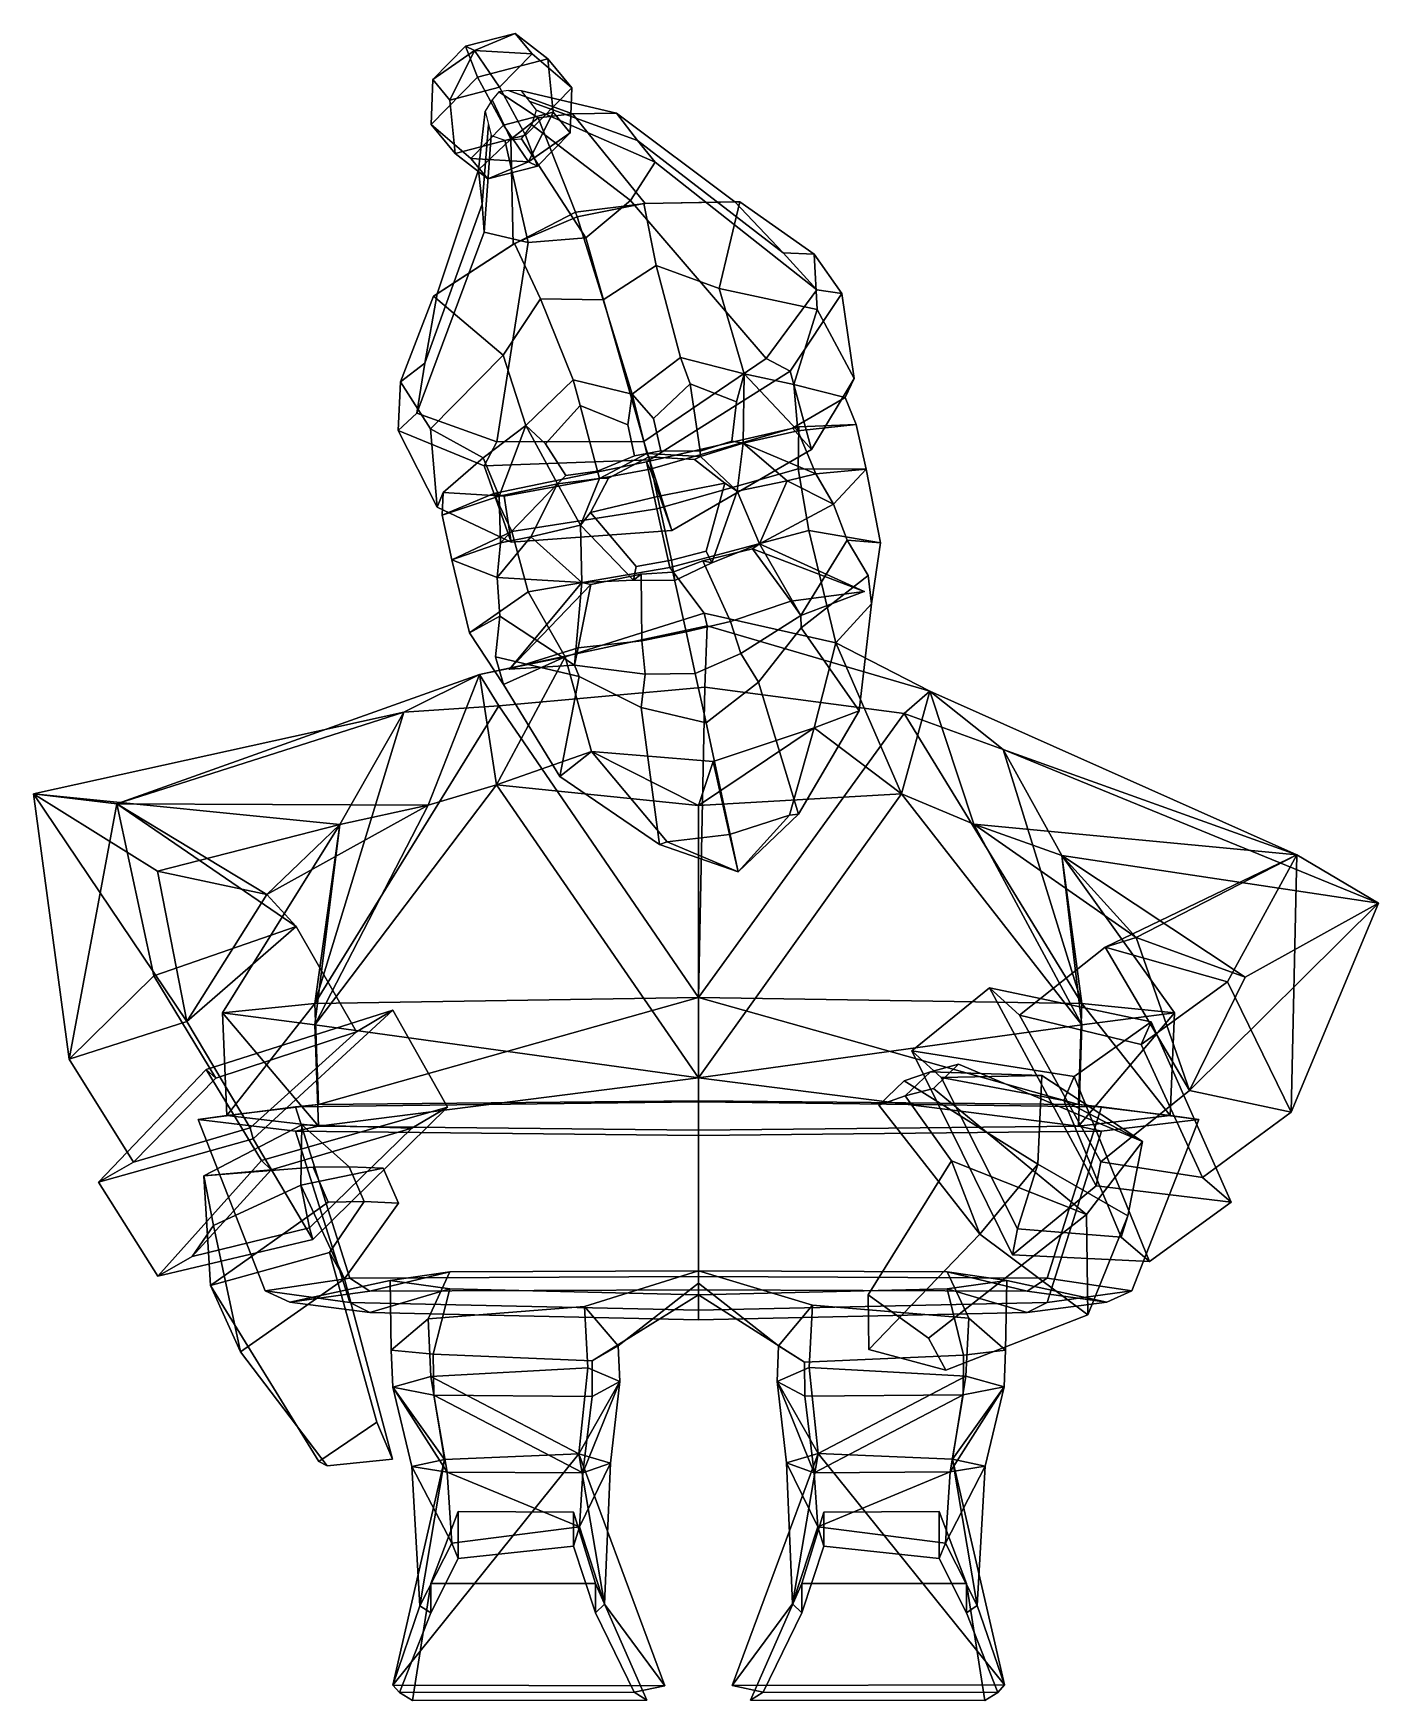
# Model space of a CAD drawing. Extents: x -192 to 193, y -153 to 325.
import ezdxf

# ---------------------------------------------------------------- set-up
doc = ezdxf.new("R2010")
doc.units = 0

msp = doc.modelspace()

# ---------------------------------------------------------------- linework, layer by layer
for p in [(45.502071, 164.702148, 90.791161), (-56.10041, 142.477173, 91.384705)]:
    msp.add_point(p)
for points in [[(-78.079353, 311.396332, -43.45237), (-68.71244, 320.958954, -51.309498), (-65.27446, 312.096375, -63.871674), (-78.521317, 298.572784, -52.760075)], [(-66.103645, 319.758698, -35.478073), (-68.71244, 320.958954, -51.309498), (-78.079353, 311.396332, -43.45237)], [(-66.103645, 319.758698, -35.478073), (-54.47739, 324.641418, -46.337452), (-68.71244, 320.958954, -51.309498)], [(-54.47739, 324.641418, -46.337452), (-45.143108, 317.304199, -56.840202), (-65.27446, 312.096375, -63.871674), (-68.71244, 320.958954, -51.309498)], [(-49.609325, 318.761292, -33.508377), (-54.47739, 324.641418, -46.337452), (-66.103645, 319.758698, -35.478073)], [(-38.258598, 308.988403, -38.697083), (-45.143108, 317.304199, -56.840202), (-54.47739, 324.641418, -46.337452), (-49.609325, 318.761292, -33.508377)], [(-73.211288, 305.516205, -30.623295), (-66.103645, 319.758698, -35.478073), (-78.079353, 311.396332, -43.45237)], [(-58.976292, 309.198669, -25.651299), (-66.103645, 319.758698, -35.478073), (-73.211288, 305.516205, -30.623295)], [(-58.976292, 309.198669, -25.651299), (-49.609325, 318.761292, -33.508377), (-66.103645, 319.758698, -35.478073)], [(-43.568577, 302.044983, -60.833817), (-57.803623, 298.362488, -65.805862), (-65.27446, 312.096375, -63.871674), (-45.143108, 317.304199, -56.840202)], [(-51.505466, 295.464813, -27.585512), (-38.258598, 308.988403, -38.697083), (-49.609325, 318.761292, -33.508377), (-58.976292, 309.198669, -25.651299)], [(-38.258598, 308.988403, -38.697083), (-38.700512, 296.164856, -48.004742), (-43.568577, 302.044983, -60.833817), (-45.143108, 317.304199, -56.840202)], [(-67.17054, 288.799866, -57.94873), (-78.521317, 298.572784, -52.760075), (-65.27446, 312.096375, -63.871674), (-57.803623, 298.362488, -65.805862)], [(-71.63681, 290.256989, -34.616955), (-73.211288, 305.516205, -30.623295), (-78.079353, 311.396332, -43.45237), (-78.521317, 298.572784, -52.760075)], [(-51.505466, 295.464813, -27.585512), (-58.976292, 309.198669, -25.651299), (-73.211288, 305.516205, -30.623295), (-71.63681, 290.256989, -34.616955)], [(-59.149075, 307.919403, -32.843605), (-61.013004, 305.625183, -33.195789), (-55.736603, 294.33255, 19.040976), (-47.896477, 300.467865, 21.437149)], [(-59.149075, 307.919403, -32.843605), (-47.896477, 300.467865, 21.437149), (-38.069729, 301.593414, 18.079664), (-56.338326, 308.248535, -33.76722)], [(-56.338326, 308.248535, -33.76722), (-38.069729, 301.593414, 18.079664), (-25.420193, 301.800568, 12.55451), (-52.630413, 308.190582, -35.214348)], [(-52.630413, 308.190582, -35.214348), (-25.420193, 301.800568, 12.55451), (-19.456587, 293.970367, 2.267715), (-50.309238, 305.087921, -37.545124)], [(-51.505466, 295.464813, -27.585512), (-48.067471, 286.602234, -40.147659), (-38.700512, 296.164856, -48.004742), (-38.258598, 308.988403, -38.697083)], [(-61.013004, 305.625183, -33.195789), (-63.09853, 302.31601, -33.934734), (-64.982048, 285.541138, 14.707197), (-55.736603, 294.33255, 19.040976)], [(-63.09853, 302.31601, -33.934734), (-62.07811, 298.483368, -36.106506), (-63.934341, 275.690552, 4.687891), (-64.982048, 285.541138, 14.707197)], [(-50.67625, 287.80246, -55.979034), (-57.803623, 298.362488, -65.805862), (-43.568577, 302.044983, -60.833817)], [(-38.700512, 296.164856, -48.004742), (-50.67625, 287.80246, -55.979034), (-43.568577, 302.044983, -60.833817)], [(-50.309238, 305.087921, -37.545124), (-19.456587, 293.970367, 2.267715), (-14.378445, 287.764191, -6.044616), (-48.366066, 302.624939, -39.433884)], [(-48.366066, 302.624939, -39.433884), (-14.378445, 287.764191, -6.044616), (-21.448889, 276.751465, -13.51527), (-49.65089, 298.430298, -40.890919)], [(-37.160961, 273.410431, 76.042595), (-17.25843, 275.848969, 69.349442), (-38.069729, 301.593414, 18.079664), (-47.896477, 300.467865, 21.437149)], [(8.50649, 276.377014, 58.297714), (-25.420193, 301.800568, 12.55451), (-38.069729, 301.593414, 18.079664), (-17.25843, 275.848969, 69.349442)], [(22.29384, 261.784363, 36.459694), (-19.456587, 293.970367, 2.267715), (-25.420193, 301.800568, 12.55451), (8.50649, 276.377014, 58.297714)], [(-71.63681, 290.256989, -34.616955), (-78.521317, 298.572784, -52.760075), (-67.17054, 288.799866, -57.94873), (-62.302471, 282.919739, -45.119659)], [(-50.67625, 287.80246, -55.979034), (-67.17054, 288.799866, -57.94873), (-57.803623, 298.362488, -65.805862)], [(-62.07811, 298.483368, -36.106506), (-61.325813, 295.352081, -37.849693), (-63.35685, 267.634674, -3.379545), (-63.934341, 275.690552, 4.687891)], [(-37.160961, 273.410431, 76.042595), (-47.896477, 300.467865, 21.437149), (-55.736603, 294.33255, 19.040976), (-55.072395, 264.173859, 69.66124)], [(-49.65089, 298.430298, -40.890919), (-21.448889, 276.751465, -13.51527), (-34.241142, 266.032532, -18.111317), (-52.640942, 294.41217, -41.612846)], [(-48.067471, 286.602234, -40.147659), (-50.67625, 287.80246, -55.979034), (-38.700512, 296.164856, -48.004742)], [(-76.813774, 250.034302, 59.001228), (-55.072395, 264.173859, 69.66124), (-55.736603, 294.33255, 19.040976), (-64.982048, 285.541138, 14.707197)], [(-51.505466, 295.464813, -27.585512), (-71.63681, 290.256989, -34.616955), (-62.302471, 282.919739, -45.119659), (-48.067471, 286.602234, -40.147659)], [(-61.325813, 295.352081, -37.849693), (-57.406086, 294.078156, -39.942932), (-50.757889, 264.705841, -11.920474), (-63.35685, 267.634674, -3.379545)], [(-57.406086, 294.078156, -39.942932), (-52.640942, 294.41217, -41.612846), (-34.241142, 266.032532, -18.111317), (-50.757889, 264.705841, -11.920474)], [(31.978357, 251.157104, 17.195545), (-14.378445, 287.764191, -6.044616), (-19.456587, 293.970367, 2.267715), (22.29384, 261.784363, 36.459694)], [(-62.302471, 282.919739, -45.119659), (-67.17054, 288.799866, -57.94873), (-50.67625, 287.80246, -55.979034)], [(-48.067471, 286.602234, -40.147659), (-62.302471, 282.919739, -45.119659), (-50.67625, 287.80246, -55.979034)], [(17.427347, 231.462891, 1.347705), (-21.448889, 276.751465, -13.51527), (-14.378445, 287.764191, -6.044616), (31.978357, 251.157104, 17.195545)], [(-80.302238, 230.107727, 37.305656), (-76.813774, 250.034302, 59.001228), (-64.982048, 285.541138, 14.707197), (-63.934341, 275.690552, 4.687891)], [(-82.599129, 215.781219, 18.140301), (-80.302238, 230.107727, 37.305656), (-63.934341, 275.690552, 4.687891), (-63.35685, 267.634674, -3.379545)], [(-36.702938, 272.052216, 80.73204), (-37.160961, 273.410431, 76.042595), (-55.072395, 264.173859, 69.66124), (-54.693192, 264.407288, 75.056725)], [(-36.702938, 272.052216, 80.73204), (-17.621935, 275.853058, 74.751053), (-17.25843, 275.848969, 69.349442), (-37.160961, 273.410431, 76.042595)], [(-29.232061, 248.247284, 95.416924), (-14.077333, 258.11264, 88.257225), (-17.621935, 275.853058, 74.751053), (-36.702938, 272.052216, 80.73204)], [(-17.604107, 207.679779, -13.404613), (-34.241142, 266.032532, -18.111317), (-21.448889, 276.751465, -13.51527), (17.427347, 231.462891, 1.347705)], [(-14.077333, 258.11264, 88.257225), (4.009964, 251.579254, 81.323395), (9.850504, 276.377075, 63.606392), (-17.621935, 275.853058, 74.751053)], [(-17.621935, 275.853058, 74.751053), (9.850504, 276.377075, 63.606392), (8.50649, 276.377014, 58.297714), (-17.25843, 275.848969, 69.349442)], [(4.009964, 251.579254, 81.323395), (32.008991, 245.554199, 67.298943), (31.140715, 261.341064, 39.433922), (9.850504, 276.377075, 63.606392)], [(9.850504, 276.377075, 63.606392), (31.140715, 261.341064, 39.433922), (22.29384, 261.784363, 36.459694), (8.50649, 276.377014, 58.297714)], [(-59.719017, 207.64389, 1.983821), (-82.599129, 215.781219, 18.140301), (-63.35685, 267.634674, -3.379545), (-50.757889, 264.705841, -11.920474)], [(-29.232061, 248.247284, 95.416924), (-36.702938, 272.052216, 80.73204), (-54.693192, 264.407288, 75.056725), (-47.238144, 248.599365, 88.114403)], [(-47.238144, 248.599365, 88.114403), (-54.693192, 264.407288, 75.056725), (-77.843803, 249.301392, 64.329483), (-57.94146, 232.451721, 81.834213)], [(-54.693192, 264.407288, 75.056725), (-55.072395, 264.173859, 69.66124), (-76.813774, 250.034302, 59.001228), (-77.843803, 249.301392, 64.329483)], [(-17.604107, 207.679779, -13.404613), (-59.719017, 207.64389, 1.983821), (-50.757889, 264.705841, -11.920474), (-34.241142, 266.032532, -18.111317)], [(-29.232061, 248.247284, 95.416924), (-20.974134, 221.256042, 100.408318), (-7.146838, 231.777527, 97.431259), (-14.077333, 258.11264, 88.257225)], [(-14.077333, 258.11264, 88.257225), (-7.146838, 231.777527, 97.431259), (11.105184, 227.054871, 86.487267), (4.009964, 251.579254, 81.323395)], [(31.140715, 261.341064, 39.433922), (39.154282, 250.130188, 17.065306), (31.978357, 251.157104, 17.195545), (22.29384, 261.784363, 36.459694)], [(32.008991, 245.554199, 67.298943), (42.66156, 225.733063, 36.518246), (39.154282, 250.130188, 17.065306), (31.140715, 261.341064, 39.433922)], [(-77.843803, 249.301392, 64.329483), (-76.813774, 250.034302, 59.001228), (-80.302238, 230.107727, 37.305656), (-87.313545, 224.768219, 40.410645)], [(-57.94146, 232.451721, 81.834213), (-77.843803, 249.301392, 64.329483), (-87.313545, 224.768219, 40.410645), (-78.711624, 211.369141, 68.211899)], [(-47.238144, 248.599365, 88.114403), (-57.94146, 232.451721, 81.834213), (-51.38797, 212.279694, 86.881851), (-37.819305, 225.331177, 97.52404)], [(-29.232061, 248.247284, 95.416924), (-47.238144, 248.599365, 88.114403), (-37.819305, 225.331177, 97.52404), (-20.974134, 221.256042, 100.408318)], [(25.394402, 224.035645, 70.688309), (32.008991, 245.554199, 67.298943), (4.009964, 251.579254, 81.323395), (11.105184, 227.054871, 86.487267)], [(39.154282, 250.130188, 17.065306), (24.324896, 227.832336, 0.158731), (17.427347, 231.462891, 1.347705), (31.978357, 251.157104, 17.195545)], [(42.66156, 225.733063, 36.518246), (30.427692, 205.444214, 15.620663), (24.324896, 227.832336, 0.158731), (39.154282, 250.130188, 17.065306)], [(32.008991, 245.554199, 67.298943), (25.394402, 224.035645, 70.688309), (40.0933, 220.307983, 34.989166), (42.66156, 225.733063, 36.518246)], [(-87.313545, 224.768219, 40.410645), (-80.302238, 230.107727, 37.305656), (-82.599129, 215.781219, 18.140301), (-87.94825, 210.887177, 18.113337)], [(-63.647572, 202.983582, 71.250534), (-51.38797, 212.279694, 86.881851), (-57.94146, 232.451721, 81.834213), (-78.711624, 211.369141, 68.211899)], [(-4.359841, 224.239075, 96.977432), (-7.146838, 231.777527, 97.431259), (-20.974134, 221.256042, 100.408318), (-14.805416, 214.27417, 99.251671)], [(24.324896, 227.832336, 0.158731), (-16.014734, 202.477295, -15.454426), (-17.604107, 207.679779, -13.404613), (17.427347, 231.462891, 1.347705)], [(-4.359841, 224.239075, 96.977432), (8.898784, 219.085724, 84.992722), (11.105184, 227.054871, 86.487267), (-7.146838, 231.777527, 97.431259)], [(-78.711624, 211.369141, 68.211899), (-87.313545, 224.768219, 40.410645), (-87.94825, 210.887177, 18.113337), (-76.798523, 188.84967, 37.503262)], [(-35.883656, 218.06012, 97.343575), (-37.819305, 225.331177, 97.52404), (-51.38797, 212.279694, 86.881851), (-45.755928, 207.07489, 87.817871)], [(-35.883656, 218.06012, 97.343575), (-22.226961, 212.523926, 99.118034), (-20.974134, 221.256042, 100.408318), (-37.819305, 225.331177, 97.52404)], [(30.427692, 205.444214, 15.620663), (-9.632536, 182.196533, -0.841104), (-16.014734, 202.477295, -15.454426), (24.324896, 227.832336, 0.158731)], [(7.631205, 207.790588, 88.868256), (10.840097, 207.248108, 91.709801), (11.105184, 227.054871, 86.487267), (8.898784, 219.085724, 84.992722)], [(10.840097, 207.248108, 91.709801), (26.516348, 210.719788, 71.716705), (11.105184, 227.054871, 86.487267)], [(26.516348, 210.719788, 71.716705), (25.394402, 224.035645, 70.688309), (11.105184, 227.054871, 86.487267)], [(42.66156, 225.733063, 36.518246), (40.0933, 220.307983, 34.989166), (24.936327, 211.550659, 9.709833), (30.427692, 205.444214, 15.620663)], [(-20.278013, 203.643127, 100.199707), (-16.722937, 204.253113, 103.388962), (-20.974134, 221.256042, 100.408318), (-22.226961, 212.523926, 99.118034)], [(-12.773669, 205.020416, 100.54142), (-14.805416, 214.27417, 99.251671), (-20.974134, 221.256042, 100.408318), (-16.722937, 204.253113, 103.388962)], [(-14.805416, 214.27417, 99.251671), (-12.773669, 205.020416, 100.54142), (-1.497173, 204.942413, 95.233284), (-4.359841, 224.239075, 96.977432)], [(-1.497173, 204.942413, 95.233284), (7.631205, 207.790588, 88.868256), (8.898784, 219.085724, 84.992722), (-4.359841, 224.239075, 96.977432)], [(43.210506, 212.570129, 35.460541), (26.811155, 211.952698, 5.676768), (24.936327, 211.550659, 9.709833), (40.0933, 220.307983, 34.989166)], [(25.394402, 224.035645, 70.688309), (26.516348, 210.719788, 71.716705), (43.210506, 212.570129, 35.460541), (40.0933, 220.307983, 34.989166)], [(-87.94825, 210.887177, 18.113337), (-82.599129, 215.781219, 18.140301), (-59.719017, 207.64389, 1.983821), (-63.386459, 200.751404, 0.881961)], [(-30.83815, 199.167725, 96.017937), (-35.883656, 218.06012, 97.343575), (-45.755928, 207.07489, 87.817871), (-39.917313, 198.002075, 90.955025)], [(-22.226961, 212.523926, 99.118034), (-35.883656, 218.06012, 97.343575), (-30.83815, 199.167725, 96.017937), (-20.278013, 203.643127, 100.199707)], [(-76.798523, 188.84967, 37.503262), (-87.94825, 210.887177, 18.113337), (-63.386459, 200.751404, 0.881961), (-55.572754, 178.891479, 16.329786)], [(-78.711624, 211.369141, 68.211899), (-76.798523, 188.84967, 37.503262), (-75.079391, 193.077881, 35.716381), (-63.647572, 202.983582, 71.250534)], [(-59.06353, 191.999695, 72.216652), (-51.38797, 212.279694, 86.881851), (-63.647572, 202.983582, 71.250534)], [(-42.295719, 195.624939, 92.02021), (-51.38797, 212.279694, 86.881851), (-59.06353, 191.999695, 72.216652)], [(-39.917313, 198.002075, 90.955025), (-45.755928, 207.07489, 87.817871), (-51.38797, 212.279694, 86.881851), (-42.295719, 195.624939, 92.02021)], [(26.811155, 211.952698, 5.676768), (-16.869789, 201.919281, -9.138295), (-15.838066, 199.807037, -6.7177), (24.936327, 211.550659, 9.709833)], [(26.630243, 199.903931, 4.514288), (-13.903546, 188.407623, -7.317624), (-16.869789, 201.919281, -9.138295), (26.811155, 211.952698, 5.676768)], [(30.427692, 205.444214, 15.620663), (24.936327, 211.550659, 9.709833), (-15.838066, 199.807037, -6.7177), (-9.632536, 182.196533, -0.841104)], [(31.701817, 198.44574, 71.893265), (26.516348, 210.719788, 71.716705), (10.840097, 207.248108, 91.709801)], [(26.516348, 210.719788, 71.716705), (31.701817, 198.44574, 71.893265), (46.052181, 199.748596, 37.982666), (43.210506, 212.570129, 35.460541)], [(46.052181, 199.748596, 37.982666), (26.630243, 199.903931, 4.514288), (26.811155, 211.952698, 5.676768), (43.210506, 212.570129, 35.460541)], [(-63.386459, 200.751404, 0.881961), (-59.719017, 207.64389, 1.983821), (-17.604107, 207.679779, -13.404613), (-16.014734, 202.477295, -15.454426)], [(-1.497173, 204.942413, 95.233284), (-1.421377, 203.423096, 98.100906), (10.840097, 207.248108, 91.709801), (7.631205, 207.790588, 88.868256)], [(9.096129, 193.522949, 98.289543), (10.840097, 207.248108, 91.709801), (-1.421377, 203.423096, 98.100906)], [(23.422461, 196.418823, 95.176697), (10.840097, 207.248108, 91.709801), (9.096129, 193.522949, 98.289543)], [(23.422461, 196.418823, 95.176697), (31.701817, 198.44574, 71.893265), (10.840097, 207.248108, 91.709801)], [(-63.647572, 202.983582, 71.250534), (-75.079391, 193.077881, 35.716381), (-75.40876, 186.622864, 36.1535), (-59.06353, 191.999695, 72.216652)], [(-55.572754, 178.891479, 16.329786), (-63.386459, 200.751404, 0.881961), (-16.014734, 202.477295, -15.454426), (-9.632536, 182.196533, -0.841104)], [(-60.582458, 192.835815, 6.18731), (-57.576019, 192.042419, 10.230827), (-15.838066, 199.807037, -6.7177), (-16.869789, 201.919281, -9.138295)], [(-55.400711, 181.960144, 4.993502), (-60.582458, 192.835815, 6.18731), (-16.869789, 201.919281, -9.138295), (-13.903546, 188.407623, -7.317624)], [(-13.64814, 191.909332, 122.24707), (-16.174173, 203.338745, 117.810333), (-27.771154, 197.193817, 114.456673), (-32.853161, 187.35025, 115.91732)], [(-30.83815, 199.167725, 96.017937), (-30.338507, 197.097626, 98.269836), (-16.722937, 204.253113, 103.388962), (-20.278013, 203.643127, 100.199707)], [(-16.174173, 203.338745, 117.810333), (-16.722937, 204.253113, 103.388962), (-30.338507, 197.097626, 98.269836), (-27.771154, 197.193817, 114.456673)], [(-1.497173, 204.942413, 95.233284), (-12.773669, 205.020416, 100.54142), (-16.722937, 204.253113, 103.388962), (-1.421377, 203.423096, 98.100906)], [(-16.174173, 203.338745, 117.810333), (-3.108956, 202.588531, 114.312599), (-1.421377, 203.423096, 98.100906), (-16.722937, 204.253113, 103.388962)], [(-13.64814, 191.909332, 122.24707), (5.634557, 195.769226, 115.692474), (-3.108956, 202.588531, 114.312599), (-16.174173, 203.338745, 117.810333)], [(5.634557, 195.769226, 115.692474), (9.096129, 193.522949, 98.289543), (-1.421377, 203.423096, 98.100906), (-3.108956, 202.588531, 114.312599)], [(-55.572754, 178.891479, 16.329786), (-9.632536, 182.196533, -0.841104), (-15.838066, 199.807037, -6.7177), (-57.576019, 192.042419, 10.230827)], [(-30.83815, 199.167725, 96.017937), (-39.917313, 198.002075, 90.955025), (-42.295719, 195.624939, 92.02021), (-30.338507, 197.097626, 98.269836)], [(-35.759426, 183.71106, 98.55159), (-30.338507, 197.097626, 98.269836), (-42.295719, 195.624939, 92.02021)], [(-32.853161, 187.35025, 115.91732), (-27.771154, 197.193817, 114.456673), (-30.338507, 197.097626, 98.269836), (-35.759426, 183.71106, 98.55159)], [(29.700974, 182.246643, 7.897733), (-10.192586, 171.573181, -2.435297), (-13.903546, 188.407623, -7.317624), (26.630243, 199.903931, 4.514288)], [(15.571911, 178.436584, 92.538391), (23.422461, 196.418823, 95.176697), (9.096129, 193.522949, 98.289543)], [(15.571911, 178.436584, 92.538391), (36.732777, 189.786133, 71.567558), (23.422461, 196.418823, 95.176697)], [(36.732777, 189.786133, 71.567558), (31.701817, 198.44574, 71.893265), (23.422461, 196.418823, 95.176697)], [(50.233448, 178.643188, 39.909485), (29.700974, 182.246643, 7.897733), (26.630243, 199.903931, 4.514288), (46.052181, 199.748596, 37.982666)], [(31.701817, 198.44574, 71.893265), (36.732777, 189.786133, 71.567558), (46.052181, 199.748596, 37.982666)], [(40.637829, 179.460571, 72.022079), (50.233448, 178.643188, 39.909485), (46.052181, 199.748596, 37.982666), (36.732777, 189.786133, 71.567558)], [(-76.798523, 188.84967, 37.503262), (-55.572754, 178.891479, 16.329786), (-57.576019, 192.042419, 10.230827), (-75.079391, 193.077881, 35.716381)], [(-75.40876, 186.622864, 36.1535), (-75.079391, 193.077881, 35.716381), (-57.576019, 192.042419, 10.230827), (-60.582458, 192.835815, 6.18731)], [(-72.60965, 173.791992, 38.675873), (-75.40876, 186.622864, 36.1535), (-60.582458, 192.835815, 6.18731), (-55.400711, 181.960144, 4.993502)], [(-59.06353, 191.999695, 72.216652), (-75.40876, 186.622864, 36.1535), (-72.60965, 173.791992, 38.675873), (-58.648727, 178.682068, 72.421082)], [(-58.648727, 178.682068, 72.421082), (-42.295719, 195.624939, 92.02021), (-59.06353, 191.999695, 72.216652)], [(-50.020195, 180.353638, 95.605736), (-42.295719, 195.624939, 92.02021), (-58.648727, 178.682068, 72.421082)], [(-50.020195, 180.353638, 95.605736), (-35.759426, 183.71106, 98.55159), (-42.295719, 195.624939, 92.02021)], [(-9.703943, 173.729462, 116.675552), (-13.64814, 191.909332, 122.24707), (-32.853161, 187.35025, 115.91732), (-19.852789, 171.903442, 111.492424)], [(-9.703943, 173.729462, 116.675552), (0.221959, 176.294678, 111.375153), (5.634557, 195.769226, 115.692474), (-13.64814, 191.909332, 122.24707)], [(0.221959, 176.294678, 111.375153), (1.843021, 172.909668, 98.59124), (9.096129, 193.522949, 98.289543), (5.634557, 195.769226, 115.692474)], [(1.843021, 172.909668, 98.59124), (15.571911, 178.436584, 92.538391), (9.096129, 193.522949, 98.289543)], [(-50.781193, 164.641602, 8.3679), (-55.400711, 181.960144, 4.993502), (-13.903546, 188.407623, -7.317624), (-10.192586, 171.573181, -2.435297)], [(-19.852789, 171.903442, 111.492424), (-32.853161, 187.35025, 115.91732), (-35.759426, 183.71106, 98.55159), (-20.559813, 168.009155, 98.722115)], [(40.637829, 179.460571, 72.022079), (36.732777, 189.786133, 71.567558), (15.571911, 178.436584, 92.538391), (27.394995, 157.833557, 99.400223)], [(-67.575844, 152.873077, 40.59771), (-72.60965, 173.791992, 38.675873), (-55.400711, 181.960144, 4.993502), (-50.781193, 164.641602, 8.3679)], [(-35.408989, 167.28479, 92.836212), (-35.759426, 183.71106, 98.55159), (-50.020195, 180.353638, 95.605736)], [(-20.559813, 168.009155, 98.722115), (-35.759426, 183.71106, 98.55159), (-35.408989, 167.28479, 92.836212)], [(37.357529, 150.05249, 26.574633), (-0.329824, 158.503418, 4.22915), (-10.192586, 171.573181, -2.435297), (29.700974, 182.246643, 7.897733)], [(47.602161, 161.17868, 44.486477), (37.357529, 150.05249, 26.574633), (29.700974, 182.246643, 7.897733), (50.233448, 178.643188, 39.909485)], [(-58.648727, 178.682068, 72.421082), (-72.60965, 173.791992, 38.675873), (-59.60817, 168.712097, 72.130371)], [(-59.60817, 168.712097, 72.130371), (-50.020195, 180.353638, 95.605736), (-58.648727, 178.682068, 72.421082)], [(-35.408989, 167.28479, 92.836212), (-50.020195, 180.353638, 95.605736), (-59.60817, 168.712097, 72.130371)], [(13.564096, 176.917419, 106.584175), (15.571911, 178.436584, 92.538391), (1.843021, 172.909668, 98.59124), (-0.737485, 173.523804, 106.791962)], [(-0.737485, 173.523804, 106.791962), (7.188681, 156.129883, 118.204857), (24.512873, 161.93042, 109.379288), (13.564096, 176.917419, 106.584175)], [(13.564096, 176.917419, 106.584175), (45.502071, 164.702148, 90.791161), (15.571911, 178.436584, 92.538391)], [(24.512873, 161.93042, 109.379288), (45.502071, 164.702148, 90.791161), (13.564096, 176.917419, 106.584175)], [(45.502071, 164.702148, 90.791161), (27.394995, 157.833557, 99.400223), (15.571911, 178.436584, 92.538391)], [(40.637829, 179.460571, 72.022079), (27.394995, 157.833557, 99.400223), (27.416309, 154.300842, 90.480171), (46.681568, 169.346893, 75.463593)], [(47.602161, 161.17868, 44.486477), (50.233448, 178.643188, 39.909485), (40.637829, 179.460571, 72.022079), (46.681568, 169.346893, 75.463593)], [(-58.840374, 157.700256, 72.603218), (-59.60817, 168.712097, 72.130371), (-72.60965, 173.791992, 38.675873), (-67.575844, 152.873077, 40.59771)], [(-9.703943, 173.729462, 116.675552), (-19.852789, 171.903442, 111.492424), (-20.559813, 168.009155, 98.722115), (-8.762559, 167.895477, 104.646744)], [(-9.703943, 173.729462, 116.675552), (-8.762559, 167.895477, 104.646744), (1.843021, 172.909668, 98.59124), (0.221959, 176.294678, 111.375153)], [(7.188681, 156.129883, 118.204857), (-0.737485, 173.523804, 106.791962), (-9.256524, 170.286682, 109.62796), (-5.458527, 153.173401, 118.967766)], [(-9.256524, 170.286682, 109.62796), (-0.737485, 173.523804, 106.791962), (1.843021, 172.909668, 98.59124), (-8.762559, 167.895477, 104.646744)], [(-58.840374, 157.700256, 72.603218), (-37.47332, 143.643982, 99.779175), (-35.408989, 167.28479, 92.836212), (-59.60817, 168.712097, 72.130371)], [(-32.793808, 166.776886, 106.854996), (-35.408989, 167.28479, 92.836212), (-56.10041, 142.477173, 91.384705)], [(-56.10041, 142.477173, 91.384705), (-35.408989, 167.28479, 92.836212), (-37.47332, 143.643982, 99.779175)], [(-40.103569, 145.979492, 26.178156), (-50.781193, 164.641602, 8.3679), (-10.192586, 171.573181, -2.435297), (-0.329824, 158.503418, 4.22915)], [(-18.3801, 169.664551, 106.895027), (-32.793808, 166.776886, 106.854996), (-36.453766, 148.594299, 109.735451), (-18.192726, 150.57782, 118.353127)], [(-32.793808, 166.776886, 106.854996), (-18.3801, 169.664551, 106.895027), (-20.559813, 168.009155, 98.722115), (-35.408989, 167.28479, 92.836212)], [(-9.256524, 170.286682, 109.62796), (-8.762559, 167.895477, 104.646744), (-20.559813, 168.009155, 98.722115), (-18.3801, 169.664551, 106.895027)], [(-18.192726, 150.57782, 118.353127), (-5.458527, 153.173401, 118.967766), (-9.256524, 170.286682, 109.62796), (-18.3801, 169.664551, 106.895027)], [(27.416309, 154.300842, 90.480171), (44.094616, 130.500275, 61.305912), (47.602161, 161.17868, 44.486477), (46.681568, 169.346893, 75.463593)], [(-57.842609, 138.11322, 45.10247), (-67.575844, 152.873077, 40.59771), (-50.781193, 164.641602, 8.3679), (-40.103569, 145.979492, 26.178156)], [(-36.453766, 148.594299, 109.735451), (-32.793808, 166.776886, 106.854996), (-56.10041, 142.477173, 91.384705)], [(27.394995, 157.833557, 99.400223), (45.502071, 164.702148, 90.791161), (24.512873, 161.93042, 109.379288)], [(-57.842609, 138.11322, 45.10247), (-60.070965, 145.995361, 76.087227), (-58.840374, 157.700256, 72.603218), (-67.575844, 152.873077, 40.59771)], [(0.578003, 154.87439, -1.456124), (-64.67038, 140.980896, -1.021708), (-40.103569, 145.979492, 26.178156), (-0.329824, 158.503418, 4.22915)], [(-58.840374, 157.700256, 72.603218), (-60.070965, 145.995361, 76.087227), (-36.117249, 140.403229, 90.851326), (-37.47332, 143.643982, 99.779175)], [(-0.329824, 158.503418, 4.22915), (37.357529, 150.05249, 26.574633), (64.337639, 136.167603, -1.263706), (0.578003, 154.87439, -1.456124)], [(7.188681, 156.129883, 118.204857), (10.154959, 146.998596, 108.539558), (27.394995, 157.833557, 99.400223), (24.512873, 161.93042, 109.379288)], [(15.21996, 138.796509, 110.80719), (27.416309, 154.300842, 90.480171), (27.394995, 157.833557, 99.400223), (10.154959, 146.998596, 108.539558)], [(44.094616, 130.500275, 61.305912), (31.214115, 125.651855, 54.068874), (37.357529, 150.05249, 26.574633), (47.602161, 161.17868, 44.486477)], [(0.578003, 154.87439, -1.456124), (-0.167183, 137.368866, -51.755997), (-59.134426, 131.933716, -43.689285), (-64.67038, 140.980896, -1.021708)], [(-5.458527, 153.173401, 118.967766), (-18.192726, 150.57782, 118.353127), (-17.183397, 141.018494, 108.699272), (-2.880023, 141.257446, 114.166206)], [(-5.458527, 153.173401, 118.967766), (-2.880023, 141.257446, 114.166206), (10.154959, 146.998596, 108.539558), (7.188681, 156.129883, 118.204857)], [(0.578003, 154.87439, -1.456124), (64.337639, 136.167603, -1.263706), (56.996071, 129.742737, -43.366386), (-0.167183, 137.368866, -51.755997)], [(26.664967, 100.928009, 93.858917), (44.094616, 130.500275, 61.305912), (27.416309, 154.300842, 90.480171), (15.21996, 138.796509, 110.80719)], [(-37.47332, 143.643982, 99.779175), (-36.453766, 148.594299, 109.735451), (-56.10041, 142.477173, 91.384705)], [(-18.192726, 150.57782, 118.353127), (-36.453766, 148.594299, 109.735451), (-37.47332, 143.643982, 99.779175), (-17.183397, 141.018494, 108.699272)], [(56.216663, 106.72998, 54.805515), (37.357529, 150.05249, 26.574633), (31.214115, 125.651855, 54.068874)], [(64.337639, 136.167603, -1.263706), (37.357529, 150.05249, 26.574633), (56.216663, 106.72998, 54.805515)], [(-64.67038, 140.980896, -1.021708), (-59.786076, 109.338074, 54.744884), (-40.103569, 145.979492, 26.178156)], [(-36.117249, 140.403229, 90.851326), (-60.070965, 145.995361, 76.087227), (-57.842609, 138.11322, 45.10247), (-41.65992, 111.741943, 61.806877)], [(-59.786076, 109.338074, 54.744884), (-32.569752, 118.870483, 54.249981), (-40.103569, 145.979492, 26.178156)], [(-41.65992, 111.741943, 61.806877), (-57.842609, 138.11322, 45.10247), (-40.103569, 145.979492, 26.178156), (-32.569752, 118.870483, 54.249981)], [(-18.335869, 131.45636, 111.00322), (-17.183397, 141.018494, 108.699272), (-37.47332, 143.643982, 99.779175), (-36.117249, 140.403229, 90.851326)], [(0.226012, 127.146729, 117.486794), (15.21996, 138.796509, 110.80719), (10.154959, 146.998596, 108.539558), (-2.880023, 141.257446, 114.166206)], [(-79.365585, 103.515015, 25.912069), (-64.67038, 140.980896, -1.021708), (-168.559387, 103.919128, 11.130213)], [(-86.395515, 130.166809, -34.085964), (-168.559387, 103.919128, 11.130213), (-64.67038, 140.980896, -1.021708)], [(-86.395515, 130.166809, -34.085964), (-64.67038, 140.980896, -1.021708), (-59.134426, 131.933716, -43.689285)], [(-79.365585, 103.515015, 25.912069), (-59.786076, 109.338074, 54.744884), (-64.67038, 140.980896, -1.021708)], [(-13.113869, 92.226624, 94.091301), (-18.335869, 131.45636, 111.00322), (-36.117249, 140.403229, 90.851326), (-41.65992, 111.741943, 61.806877)], [(0.226012, 127.146729, 117.486794), (-2.880023, 141.257446, 114.166206), (-17.183397, 141.018494, 108.699272), (-18.335869, 131.45636, 111.00322)], [(9.451272, 84.440399, 97.542328), (26.664967, 100.928009, 93.858917), (15.21996, 138.796509, 110.80719), (0.226012, 127.146729, 117.486794)], [(-1.962714, 48.399689, -104.592163), (-59.134426, 131.933716, -43.689285), (-0.167183, 137.368866, -51.755997)], [(-1.962714, 48.399689, -104.592163), (-0.167183, 137.368866, -51.755997), (56.996071, 129.742737, -43.366386)], [(76.966484, 98.056931, 30.292793), (64.337639, 136.167603, -1.263706), (56.216663, 106.72998, 54.805515)], [(85.355087, 119.424591, -35.474854), (56.996071, 129.742737, -43.366386), (64.337639, 136.167603, -1.263706)], [(76.966484, 98.056931, 30.292793), (169.478348, 89.319794, 23.734617), (64.337639, 136.167603, -1.263706)], [(85.355087, 119.424591, -35.474854), (64.337639, 136.167603, -1.263706), (169.478348, 89.319794, 23.734617)], [(-86.395515, 130.166809, -34.085964), (-192.495728, 106.742126, -25.083506), (-168.559387, 103.919128, 11.130213)], [(-104.731972, 97.975952, -13.758097), (-192.495728, 106.742126, -25.083506), (-86.395515, 130.166809, -34.085964)], [(-111.829506, 46.720764, -69.465088), (-59.134426, 131.933716, -43.689285), (-1.962714, 48.399689, -104.592163)], [(-111.829506, 46.720764, -69.465088), (-86.395515, 130.166809, -34.085964), (-59.134426, 131.933716, -43.689285)], [(-111.829506, 46.720764, -69.465088), (-104.731972, 97.975952, -13.758097), (-86.395515, 130.166809, -34.085964)], [(9.451272, 84.440399, 97.542328), (0.226012, 127.146729, 117.486794), (-18.335869, 131.45636, 111.00322), (-13.113869, 92.226624, 94.091301)], [(107.904076, 46.720764, -69.465088), (-1.962714, 48.399689, -104.592163), (56.996071, 129.742737, -43.366386)], [(26.664967, 100.928009, 93.858917), (24.153948, 100.662506, 77.953651), (31.214115, 125.651855, 54.068874), (44.094616, 130.500275, 61.305912)], [(107.904076, 46.720764, -69.465088), (56.996071, 129.742737, -43.366386), (85.355087, 119.424591, -35.474854)], [(2.266227, 116.059937, 51.590042), (-1.962713, 103.465042, 61.843891), (31.214115, 125.651855, 54.068874)], [(-1.962713, 103.465042, 61.843891), (56.216663, 106.72998, 54.805515), (31.214115, 125.651855, 54.068874)], [(24.153948, 100.662506, 77.953651), (6.976884, 95.11821, 73.804115), (2.266227, 116.059937, 51.590042), (31.214115, 125.651855, 54.068874)], [(107.904076, 46.720764, -69.465088), (85.355087, 119.424591, -35.474854), (102.119514, 89.068329, -11.402591)], [(85.355087, 119.424591, -35.474854), (169.478348, 89.319794, 23.734617), (192.89563, 75.399384, -9.823358)], [(102.119514, 89.068329, -11.402591), (85.355087, 119.424591, -35.474854), (192.89563, 75.399384, -9.823358)], [(-1.962713, 103.465042, 61.843891), (-32.569752, 118.870483, 54.249981), (-59.786076, 109.338074, 54.744884)], [(-13.113869, 92.226624, 94.091301), (-41.65992, 111.741943, 61.806877), (-32.569752, 118.870483, 54.249981), (-10.898822, 92.994904, 78.158424)], [(-10.898822, 92.994904, 78.158424), (-32.569752, 118.870483, 54.249981), (2.266227, 116.059937, 51.590042), (6.976884, 95.11821, 73.804115)], [(2.266227, 116.059937, 51.590042), (-32.569752, 118.870483, 54.249981), (-1.962713, 103.465042, 61.843891)], [(-156.901154, 84.577057, -41.216103), (-192.495728, 106.742126, -25.083506), (-104.731972, 97.975952, -13.758097)], [(-182.237747, 30.792984, 0.600241), (-168.559387, 103.919128, 11.130213), (-192.495728, 106.742126, -25.083506)], [(-148.534821, 41.545044, -27.922602), (-182.237747, 30.792984, 0.600241), (-192.495728, 106.742126, -25.083506)], [(-148.534821, 41.545044, -27.922602), (-192.495728, 106.742126, -25.083506), (-156.901154, 84.577057, -41.216103)], [(-1.962713, 25.398163, 120.081406), (-59.786076, 109.338074, 54.744884), (-111.829498, 40.566864, 88.13958)], [(-111.829498, 40.566864, 88.13958), (-59.786076, 109.338074, 54.744884), (-79.365585, 103.515015, 25.912069)], [(-1.962713, 25.398163, 120.081406), (-1.962713, 103.465042, 61.843891), (-59.786076, 109.338074, 54.744884)], [(-1.962713, 25.398163, 120.081406), (56.216663, 106.72998, 54.805515), (-1.962713, 103.465042, 61.843891)], [(-1.962713, 25.398163, 120.081406), (107.904083, 40.566879, 88.13958), (56.216663, 106.72998, 54.805515)], [(107.904083, 40.566879, 88.13958), (76.966484, 98.056931, 30.292793), (56.216663, 106.72998, 54.805515)], [(-182.237747, 30.792984, 0.600241), (-157.975632, 54.600342, 28.390898), (-168.559387, 103.919128, 11.130213)], [(-79.365585, 103.515015, 25.912069), (-168.559387, 103.919128, 11.130213), (-125.58493, 77.942169, -5.294854)], [(-117.215111, 68.764908, -2.613093), (-125.58493, 77.942169, -5.294854), (-168.559387, 103.919128, 11.130213)], [(-117.215111, 68.764908, -2.613093), (-168.559387, 103.919128, 11.130213), (-157.975632, 54.600342, 28.390898)], [(-104.731972, 97.975952, -13.758097), (-79.365585, 103.515015, 25.912069), (-125.58493, 77.942169, -5.294854)], [(-111.829498, 40.566864, 88.13958), (-79.365585, 103.515015, 25.912069), (-104.731972, 97.975952, -13.758097)], [(9.451272, 84.440399, 97.542328), (6.976884, 95.11821, 73.804115), (24.153948, 100.662506, 77.953651)], [(9.451272, 84.440399, 97.542328), (24.153948, 100.662506, 77.953651), (26.664967, 100.928009, 93.858917)], [(-156.901154, 84.577057, -41.216103), (-104.731972, 97.975952, -13.758097), (-125.58493, 77.942169, -5.294854)], [(-111.829498, 40.566864, 88.13958), (-104.731972, 97.975952, -13.758097), (-138.313751, 43.987473, 0.535998)], [(-138.313751, 43.987473, 0.535998), (-104.731972, 97.975952, -13.758097), (-111.829506, 46.720764, -69.465088)], [(107.904083, 40.566879, 88.13958), (102.119514, 89.068329, -11.402591), (76.966484, 98.056931, 30.292793)], [(102.119514, 89.068329, -11.402591), (123.412369, 65.653839, 15.567282), (76.966484, 98.056931, 30.292793)], [(76.966484, 98.056931, 30.292793), (123.412369, 65.653839, 15.567282), (169.478348, 89.319794, 23.734617)], [(9.451272, 84.440399, 97.542328), (-13.113869, 92.226624, 94.091301), (-10.898822, 92.994904, 78.158424)], [(9.451272, 84.440399, 97.542328), (-10.898822, 92.994904, 78.158424), (6.976884, 95.11821, 73.804115)], [(107.904083, 40.566879, 88.13958), (134.388321, 43.987473, 0.536), (102.119514, 89.068329, -11.402591)], [(134.388321, 43.987473, 0.536), (107.904076, 46.720764, -69.465088), (102.119514, 89.068329, -11.402591)], [(154.615524, 54.287033, -18.711948), (123.412369, 65.653839, 15.567282), (102.119514, 89.068329, -11.402591)], [(154.615524, 54.287033, -18.711948), (102.119514, 89.068329, -11.402591), (192.89563, 75.399384, -9.823358)], [(114.526505, 62.813934, 17.847713), (169.478348, 89.319794, 23.734617), (123.412369, 65.653839, 15.567282)], [(114.526505, 62.813934, 17.847713), (149.64035, 52.907883, 56.476597), (169.478348, 89.319794, 23.734617)], [(167.87085, 15.546936, 42.349716), (169.478348, 89.319794, 23.734617), (149.64035, 52.907883, 56.476597)], [(167.87085, 15.546936, 42.349716), (192.89563, 75.399384, -9.823358), (169.478348, 89.319794, 23.734617)], [(-148.534821, 41.545044, -27.922602), (-156.901154, 84.577057, -41.216103), (-125.58493, 77.942169, -5.294854)], [(-148.534821, 41.545044, -27.922602), (-125.58493, 77.942169, -5.294854), (-117.215111, 68.764908, -2.613093)], [(138.670181, 21.773422, 8.091894), (154.615524, 54.287033, -18.711948), (192.89563, 75.399384, -9.823358)], [(138.670181, 21.773422, 8.091894), (192.89563, 75.399384, -9.823358), (167.87085, 15.546936, 42.349716)], [(-157.975632, 54.600342, 28.390898), (-140.251236, 25.297165, 39.98468), (-99.941025, 38.597931, 7.195943), (-117.215111, 68.764908, -2.613093)], [(-117.215111, 68.764908, -2.613093), (-99.941025, 38.597931, 7.195943), (-130.428864, 11.103012, -20.44301), (-148.534821, 41.545044, -27.922602)], [(114.526505, 62.813934, 17.847713), (138.670181, 21.773422, 8.091894), (113.336205, 1.341599, 23.941732), (90.007156, 43.33432, 35.847816)], [(149.64035, 52.907883, 56.476597), (114.526505, 62.813934, 17.847713), (90.007156, 43.33432, 35.847816), (124.855904, 34.985107, 75.757446)], [(138.670181, 21.773422, 8.091894), (114.526505, 62.813934, 17.847713), (123.412369, 65.653839, 15.567282)], [(138.670181, 21.773422, 8.091894), (123.412369, 65.653839, 15.567282), (154.615524, 54.287033, -18.711948)], [(-163.843323, 1.280258, 10.353911), (-140.251236, 25.297165, 39.98468), (-157.975632, 54.600342, 28.390898), (-182.237747, 30.792984, 0.600241)], [(142.432373, -3.118256, 59.927647), (167.87085, 15.546936, 42.349716), (149.64035, 52.907883, 56.476597), (124.855904, 34.985107, 75.757446)], [(-110.849403, 17.741501, -78.884506), (-111.829506, 46.720764, -69.465088), (-1.962714, 48.399689, -104.592163)], [(-110.849403, 17.741501, -78.884506), (-1.962714, 48.399689, -104.592163), (-1.951022, 18.836426, -109.661903)], [(106.923973, 17.741501, -78.884506), (-1.951022, 18.836426, -109.661903), (-1.962714, 48.399689, -104.592163)], [(106.923973, 17.741501, -78.884506), (-1.962714, 48.399689, -104.592163), (107.904076, 46.720764, -69.465088)], [(111.955505, -5.514328, 14.735599), (87.974106, -25.296562, 28.920479), (59.118481, 33.125366, 48.708805), (81.459297, 51.144394, 32.17205)], [(81.459297, 51.144394, 32.17205), (59.118481, 33.125366, 48.708805), (105.671822, 25.740845, 104.420303), (127.774689, 41.421326, 86.670677)], [(111.955505, -5.514328, 14.735599), (81.459297, 51.144394, 32.17205), (90.007156, 43.33432, 35.847816), (113.336205, 1.341599, 23.941732)], [(81.459297, 51.144394, 32.17205), (127.774689, 41.421326, 86.670677), (124.855904, 34.985107, 75.757446), (90.007156, 43.33432, 35.847816)], [(-89.499138, 44.80307, 7.002555), (-142.940872, 27.827194, 52.450935), (-127.132668, 1.764359, 63.418728), (-73.835938, 17.024551, 15.962404)], [(-89.499138, 44.80307, 7.002555), (-99.941025, 38.597931, 7.195943), (-140.251236, 25.297165, 39.98468), (-142.940872, 27.827194, 52.450935)], [(-137.105331, 14.57428, 2.229935), (-138.313751, 43.987473, 0.535998), (-111.829506, 46.720764, -69.465088)], [(-110.849403, 11.573761, 79.07518), (-138.313751, 43.987473, 0.535998), (-137.105331, 14.57428, 2.229935)], [(-110.849403, 11.573761, 79.07518), (-111.829498, 40.566864, 88.13958), (-138.313751, 43.987473, 0.535998)], [(-137.105331, 14.57428, 2.229935), (-111.829506, 46.720764, -69.465088), (-110.849403, 17.741501, -78.884506)], [(-129.523285, 7.959808, -31.531883), (-130.428864, 11.103012, -20.44301), (-99.941025, 38.597931, 7.195943), (-89.499138, 44.80307, 7.002555)], [(-129.523285, 7.959808, -31.531883), (-89.499138, 44.80307, 7.002555), (-73.835938, 17.024551, 15.962404), (-112.384903, -20.95459, -25.376558)], [(133.179916, 14.57428, 2.229937), (106.923973, 17.741501, -78.884506), (107.904076, 46.720764, -69.465088)], [(106.923973, 11.573761, 79.07518), (134.388321, 43.987473, 0.536), (107.904083, 40.566879, 88.13958)], [(106.923973, 11.573761, 79.07518), (133.179916, 14.57428, 2.229937), (134.388321, 43.987473, 0.536)], [(133.179916, 14.57428, 2.229937), (107.904076, 46.720764, -69.465088), (134.388321, 43.987473, 0.536)], [(-148.534821, 41.545044, -27.922602), (-130.428864, 11.103012, -20.44301), (-163.843323, 1.280258, 10.353911), (-182.237747, 30.792984, 0.600241)], [(-110.849403, 11.573761, 79.07518), (-1.962713, 25.398163, 120.081406), (-111.829498, 40.566864, 88.13958)], [(106.923973, 11.573761, 79.07518), (107.904083, 40.566879, 88.13958), (-1.962713, 25.398163, 120.081406)], [(127.207298, -27.206314, 79.983208), (150.660583, -10.173004, 63.957428), (127.774689, 41.421326, 86.670677), (105.671822, 25.740845, 104.420303)], [(150.660583, -10.173004, 63.957428), (142.432373, -3.118256, 59.927647), (124.855904, 34.985107, 75.757446), (127.774689, 41.421326, 86.670677)], [(57.220024, 20.240463, 108.335091), (65.341148, 22.326218, 116.015381), (72.575302, 29.337494, 107.893127), (64.527405, 27.159271, 100.169151)], [(87.974106, -25.296562, 28.920479), (89.476524, -17.90123, 38.86924), (67.524353, 25.472656, 52.352798), (59.118481, 33.125366, 48.708805)], [(59.118481, 33.125366, 48.708805), (67.524353, 25.472656, 52.352798), (102.67382, 18.944138, 93.013794), (105.671822, 25.740845, 104.420303)], [(64.527405, 27.159271, 100.169151), (72.575302, 29.337494, 107.893127), (125.252174, 7.16864, 78.709938), (96.435562, 26.09729, 71.405487)], [(65.341148, 22.326218, 116.015381), (109.238205, -13.722397, 99.160934), (125.252174, 7.16864, 78.709938), (72.575302, 29.337494, 107.893127)], [(-156.830963, -31.442886, 20.06391), (-127.132668, 1.764359, 63.418728), (-142.940872, 27.827194, 52.450935), (-173.850174, -4.456238, 11.171073)], [(-173.850174, -4.456238, 11.171073), (-142.940872, 27.827194, 52.450935), (-140.251236, 25.297165, 39.98468), (-163.843323, 1.280258, 10.353911)], [(-110.849403, 11.573761, 79.07518), (-1.962714, 10.420227, 109.875305), (-1.962713, 25.398163, 120.081406)], [(106.923973, 11.573761, 79.07518), (-1.962713, 25.398163, 120.081406), (-1.962714, 10.420227, 109.875305)], [(49.732147, 17.567764, 100.756897), (57.220024, 20.240463, 108.335091), (64.527405, 27.159271, 100.169151), (56.99424, 24.59108, 92.606819)], [(49.732147, 17.567764, 100.756897), (56.99424, 24.59108, 92.606819), (95.289604, 0.6306, 50.818546), (78.649765, -19.382797, 71.625832)], [(56.99424, 24.59108, 92.606819), (64.527405, 27.159271, 100.169151), (96.435562, 26.09729, 71.405487), (95.289604, 0.6306, 50.818546)], [(95.289604, 0.6306, 50.818546), (96.435562, 26.09729, 71.405487), (67.524353, 25.472656, 52.352798), (89.476524, -17.90123, 38.86924)], [(96.435562, 26.09729, 71.405487), (125.252174, 7.16864, 78.709938), (102.67382, 18.944138, 93.013794), (67.524353, 25.472656, 52.352798)], [(127.207298, -27.206314, 79.983208), (105.671822, 25.740845, 104.420303), (102.67382, 18.944138, 93.013794), (119.106789, -20.233154, 76.045525)], [(49.732147, 17.567764, 100.756897), (78.649765, -19.382797, 71.625832), (70.527626, 1.620392, 103.495422), (57.220024, 20.240463, 108.335091)], [(57.220024, 20.240463, 108.335091), (70.527626, 1.620392, 103.495422), (109.238205, -13.722397, 99.160934), (65.341148, 22.326218, 116.015381)], [(138.670181, 21.773422, 8.091894), (167.87085, 15.546936, 42.349716), (142.432373, -3.118256, 59.927647), (113.336205, 1.341599, 23.941732)], [(-117.41703, 17.138535, -90.772995), (-145.314865, 13.505402, 2.273803), (-137.105331, 14.57428, 2.229935), (-110.849403, 17.741501, -78.884506)], [(-126.117691, -35.627335, 4.290236), (-145.314865, 13.505402, 2.273803), (-117.41703, 17.138535, -90.772995), (-101.858711, -31.994202, -88.756554)], [(-145.314865, 13.505402, 2.273803), (-117.41703, 10.168991, 87.721443), (-110.849403, 11.573761, 79.07518), (-137.105331, 14.57428, 2.229935)], [(-73.835938, 17.024551, 15.962404), (-127.132668, 1.764359, 63.418728), (-124.387909, -0.929245, 50.361069), (-84.101715, 10.936584, 16.190191)], [(-117.41703, 17.138535, -90.772995), (-110.849403, 17.741501, -78.884506), (-1.951022, 18.836426, -109.661903), (-1.962536, 18.533096, -125.580269)], [(-101.858711, -31.994202, -88.756554), (-117.41703, 17.138535, -90.772995), (-1.962536, 18.533096, -125.580269), (-1.962715, -31.472404, -123.528618)], [(-112.384903, -20.95459, -25.376558), (-73.835938, 17.024551, 15.962404), (-84.101715, 10.936584, 16.190191), (-113.376579, -17.567474, -13.398656)], [(97.933281, -31.994202, -88.756554), (-1.962715, -31.472404, -123.528618), (-1.962536, 18.533096, -125.580269), (113.4916, 17.138535, -90.772987)], [(113.4916, 17.138535, -90.772987), (-1.962536, 18.533096, -125.580269), (-1.951022, 18.836426, -109.661903), (106.923973, 17.741501, -78.884506)], [(122.192261, -35.627335, 4.290237), (97.933281, -31.994202, -88.756554), (113.4916, 17.138535, -90.772987), (141.389435, 13.505402, 2.273804)], [(121.084381, -14.141327, 58.857586), (119.106789, -20.233154, 76.045525), (102.67382, 18.944138, 93.013794), (125.252174, 7.16864, 78.709938)], [(113.4916, 17.138535, -90.772987), (106.923973, 17.741501, -78.884506), (133.179916, 14.57428, 2.229937), (141.389435, 13.505402, 2.273804)], [(141.389435, 13.505402, 2.273804), (133.179916, 14.57428, 2.229937), (106.923973, 11.573761, 79.07518), (113.4916, 10.168991, 87.721451)], [(-129.523285, 7.959808, -31.531883), (-173.850174, -4.456238, 11.171073), (-163.843323, 1.280258, 10.353911), (-130.428864, 11.103012, -20.44301)], [(-117.41703, 10.168991, 87.721443), (-145.314865, 13.505402, 2.273803), (-126.117691, -35.627335, 4.290236), (-101.858704, -38.96376, 89.737877)], [(-115.583496, 11.965393, 34.782558), (-84.101715, 10.936584, 16.190191), (-124.387909, -0.929245, 50.361069), (-143.665543, -2.645691, 35.071396)], [(-102.068695, -0.126175, 81.543457), (-115.583496, 11.965393, 34.782558), (-143.665543, -2.645691, 35.071396), (-112.369987, -0.169464, 86.344986)], [(-1.962713, 8.849716, 122.52623), (-1.962714, 10.420227, 109.875305), (-110.849403, 11.573761, 79.07518), (-117.41703, 10.168991, 87.721443)], [(-1.962714, -41.16008, 124.578659), (-1.962713, 8.849716, 122.52623), (-117.41703, 10.168991, 87.721443), (-101.858704, -38.96376, 89.737877)], [(-115.907745, -5.349945, 10.91298), (-113.376579, -17.567474, -13.398656), (-84.101715, 10.936584, 16.190191), (-115.583496, 11.965393, 34.782558)], [(-92.287392, -0.460754, 76.568787), (-115.907745, -5.349945, 10.91298), (-115.583496, 11.965393, 34.782558), (-102.068695, -0.126175, 81.543457)], [(-1.962713, 8.849716, 122.52623), (113.4916, 10.168991, 87.721451), (106.923973, 11.573761, 79.07518), (-1.962714, 10.420227, 109.875305)], [(-1.962714, -41.16008, 124.578659), (97.933281, -38.963753, 89.737885), (113.4916, 10.168991, 87.721451), (-1.962713, 8.849716, 122.52623)], [(113.4916, 10.168991, 87.721451), (97.933281, -38.963753, 89.737885), (122.192261, -35.627335, 4.290237), (141.389435, 13.505402, 2.273804)], [(-129.523285, 7.959808, -31.531883), (-112.384903, -20.95459, -25.376558), (-156.830963, -31.442886, 20.06391), (-173.850174, -4.456238, 11.171073)], [(109.611099, -42.512512, 77.014717), (121.084381, -14.141327, 58.857586), (125.252174, 7.16864, 78.709938), (109.238205, -13.722397, 99.160934)], [(-156.830963, -31.442886, 20.06391), (-146.976746, -25.781158, 19.297392), (-124.387909, -0.929245, 50.361069), (-127.132668, 1.764359, 63.418728)], [(46.818325, -52.408821, 123.150749), (46.666393, -36.73526, 134.486588), (70.527626, 1.620392, 103.495422), (78.649765, -19.382797, 71.625832)], [(46.666393, -36.73526, 134.486588), (63.951607, -49.186127, 137.400162), (109.238205, -13.722397, 99.160934), (70.527626, 1.620392, 103.495422)], [(78.649765, -19.382797, 71.625832), (95.289604, 0.6306, 50.818546), (121.084381, -14.141327, 58.857586), (109.611099, -42.512512, 77.014717)], [(95.289604, 0.6306, 50.818546), (89.476524, -17.90123, 38.86924), (119.106789, -20.233154, 76.045525), (121.084381, -14.141327, 58.857586)], [(111.955505, -5.514328, 14.735599), (113.336205, 1.341599, 23.941732), (142.432373, -3.118256, 59.927647), (150.660583, -10.173004, 63.957428)], [(-140.912537, -16.890518, 12.991482), (-143.665543, -2.645691, 35.071396), (-124.387909, -0.929245, 50.361069), (-146.976746, -25.781158, 19.297392)], [(-108.037682, -10.179031, 93.309319), (-112.369987, -0.169464, 86.344986), (-143.665543, -2.645691, 35.071396), (-141.747635, -34.137833, 50.881241)], [(-133.149994, -53.067192, 21.094931), (-141.747635, -34.137833, 50.881241), (-143.665543, -2.645691, 35.071396), (-140.912537, -16.890518, 12.991482)], [(-87.937851, -10.493729, 83.562363), (-103.34243, -32.180695, 35.162312), (-115.907745, -5.349945, 10.91298), (-92.287392, -0.460754, 76.568787)], [(-97.687019, -10.071167, 88.603775), (-102.068695, -0.126175, 81.543457), (-112.369987, -0.169464, 86.344986), (-108.037682, -10.179031, 93.309319)], [(-87.937851, -10.493729, 83.562363), (-92.287392, -0.460754, 76.568787), (-102.068695, -0.126175, 81.543457), (-97.687019, -10.071167, 88.603775)], [(-115.907745, -5.349945, 10.91298), (-140.912537, -16.890518, 12.991482), (-146.976746, -25.781158, 19.297392), (-113.376579, -17.567474, -13.398656)], [(-103.34243, -32.180695, 35.162312), (-133.149994, -53.067192, 21.094931), (-140.912537, -16.890518, 12.991482), (-115.907745, -5.349945, 10.91298)], [(111.955505, -5.514328, 14.735599), (150.660583, -10.173004, 63.957428), (127.207298, -27.206314, 79.983208), (87.974106, -25.296562, 28.920479)], [(-97.687019, -10.071167, 88.603775), (-108.037682, -10.179031, 93.309319), (-141.747635, -34.137833, 50.881241), (-107.636971, -24.593712, 73.1987)], [(-87.937851, -10.493729, 83.562363), (-97.687019, -10.071167, 88.603775), (-107.636971, -24.593712, 73.1987), (-103.34243, -32.180695, 35.162312)], [(68.915031, -58.303223, 118.222107), (109.611099, -42.512512, 77.014717), (109.238205, -13.722397, 99.160934), (63.951607, -49.186127, 137.400162)], [(-112.384903, -20.95459, -25.376558), (-113.376579, -17.567474, -13.398656), (-146.976746, -25.781158, 19.297392), (-156.830963, -31.442886, 20.06391)], [(87.974106, -25.296562, 28.920479), (127.207298, -27.206314, 79.983208), (119.106789, -20.233154, 76.045525), (89.476524, -17.90123, 38.86924)], [(46.818325, -52.408821, 123.150749), (78.649765, -19.382797, 71.625832), (109.611099, -42.512512, 77.014717), (68.915031, -58.303223, 118.222107)], [(-94.070869, -73.282822, 94.324547), (-107.636971, -24.593712, 73.1987), (-141.747635, -34.137833, 50.881241), (-110.701141, -84.479401, 86.555229)], [(-89.589447, -83.847893, 78.752762), (-103.34243, -32.180695, 35.162312), (-107.636971, -24.593712, 73.1987), (-94.070869, -73.282822, 94.324547)], [(-89.589447, -83.847893, 78.752762), (-108.353661, -85.758568, 64.912476), (-133.149994, -53.067192, 21.094931), (-103.34243, -32.180695, 35.162312)], [(-126.117691, -35.627335, 4.290236), (-101.858711, -31.994202, -88.756554), (-96.147728, -35.702408, -76.691139), (-118.978981, -38.869629, 4.423302)], [(-118.978981, -38.869629, 4.423302), (-96.147728, -35.702408, -76.691139), (-73.195786, -30.144318, -59.60717), (-90.28904, -32.634476, 4.167408)], [(-96.147728, -41.870148, 81.268547), (-118.978981, -38.869629, 4.423302), (-90.28904, -32.634476, 4.167408), (-73.195786, -35.01796, 65.209709)], [(-101.858711, -31.994202, -88.756554), (-1.962715, -31.472404, -123.528618), (-1.962715, -35.365463, -107.457741), (-96.147728, -35.702408, -76.691139)], [(-96.147728, -35.702408, -76.691139), (-1.962715, -35.365463, -107.457741), (-1.962715, -29.921036, -86.060463), (-73.195786, -30.144318, -59.60717)], [(-90.28904, -32.634476, 4.167408), (-73.195786, -30.144318, -59.60717), (-79.364281, -43.608353, -38.984821), (-89.960129, -52.580902, 4.394408)], [(-73.195786, -35.01796, 65.209709), (-90.28904, -32.634476, 4.167408), (-89.960129, -52.580902, 4.394408), (-77.938042, -53.749168, 45.059864)], [(-73.195786, -30.144318, -59.60717), (-1.962715, -29.921036, -86.060463), (-34.596645, -40.063545, -62.286762), (-79.364281, -43.608353, -38.984821)], [(-1.962715, -29.921036, -86.060463), (-1.962715, -33.43042, 3.817031), (-24.915022, -51.40741, 3.422692), (-34.596645, -40.063545, -62.286762)], [(-1.962715, -33.43042, 3.817031), (-1.962714, -36.804596, 90.231598), (-32.402431, -55.664795, 67.012756), (-24.915022, -51.40741, 3.422692)], [(69.270363, -30.144318, -59.60717), (75.45285, -43.43277, -39.06855), (30.705643, -39.725525, -62.403103), (-1.962715, -29.921036, -86.060463)], [(92.222298, -35.702408, -76.691139), (69.270363, -30.144318, -59.60717), (-1.962715, -29.921036, -86.060463), (-1.962715, -35.365463, -107.457741)], [(20.962971, -51.41037, 3.272013), (-1.962715, -33.43042, 3.817031), (-1.962715, -29.921036, -86.060463), (30.705643, -39.725525, -62.403103)], [(97.933281, -31.994202, -88.756554), (92.222298, -35.702408, -76.691139), (-1.962715, -35.365463, -107.457741), (-1.962715, -31.472404, -123.528618)], [(20.962971, -51.41037, 3.272013), (28.39823, -56.014038, 66.883224), (-1.962714, -36.804596, 90.231598), (-1.962715, -33.43042, 3.817031)], [(86.363617, -32.634476, 4.167409), (86.007172, -52.644608, 4.294037), (75.45285, -43.43277, -39.06855), (69.270363, -30.144318, -59.60717)], [(115.053543, -38.869629, 4.423303), (86.363617, -32.634476, 4.167409), (69.270363, -30.144318, -59.60717), (92.222298, -35.702408, -76.691139)], [(69.270363, -35.01796, 65.209709), (73.953033, -54.020309, 44.967567), (86.007172, -52.644608, 4.294037), (86.363617, -32.634476, 4.167409)], [(92.222298, -41.870148, 81.268547), (69.270363, -35.01796, 65.209709), (86.363617, -32.634476, 4.167409), (115.053543, -38.869629, 4.423303)], [(122.192261, -35.627335, 4.290237), (115.053543, -38.869629, 4.423303), (92.222298, -35.702408, -76.691139), (97.933281, -31.994202, -88.756554)], [(-108.353661, -85.758568, 64.912476), (-110.701141, -84.479401, 86.555229), (-141.747635, -34.137833, 50.881241), (-133.149994, -53.067192, 21.094931)], [(-101.858704, -38.96376, 89.737877), (-126.117691, -35.627335, 4.290236), (-118.978981, -38.869629, 4.423302), (-96.147728, -41.870148, 81.268547)], [(-1.962714, -43.938629, 112.106224), (-96.147728, -41.870148, 81.268547), (-73.195786, -35.01796, 65.209709), (-1.962714, -36.804596, 90.231598)], [(-1.962714, -36.804596, 90.231598), (-73.195786, -35.01796, 65.209709), (-77.938042, -53.749168, 45.059864), (-32.402431, -55.664795, 67.012756)], [(-1.962714, -36.804596, 90.231598), (28.39823, -56.014038, 66.883224), (73.953033, -54.020309, 44.967567), (69.270363, -35.01796, 65.209709)], [(-1.962714, -43.938629, 112.106224), (-1.962714, -36.804596, 90.231598), (69.270363, -35.01796, 65.209709), (92.222298, -41.870148, 81.268547)], [(46.818325, -52.408821, 123.150749), (68.915031, -58.303223, 118.222107), (63.951607, -49.186127, 137.400162), (46.666393, -36.73526, 134.486588)], [(97.933281, -38.963753, 89.737885), (92.222298, -41.870148, 81.268547), (115.053543, -38.869629, 4.423303), (122.192261, -35.627335, 4.290237)], [(-1.962714, -41.16008, 124.578659), (-101.858704, -38.96376, 89.737877), (-96.147728, -41.870148, 81.268547), (-1.962714, -43.938629, 112.106224)], [(-78.585655, -60.172775, -17.068766), (-79.364281, -43.608353, -38.984821), (-34.596645, -40.063545, -62.286762), (-33.659836, -57.648193, -27.692213)], [(-24.522226, -61.640411, 0.507701), (-33.659836, -57.648193, -27.692213), (-34.596645, -40.063545, -62.286762), (-24.915022, -51.40741, 3.422692)], [(-1.962714, -41.16008, 124.578659), (-1.962714, -43.938629, 112.106224), (92.222298, -41.870148, 81.268547), (97.933281, -38.963753, 89.737885)], [(20.611519, -61.555939, 0.443823), (20.962971, -51.41037, 3.272013), (30.705643, -39.725525, -62.403103), (29.74017, -57.56517, -27.758997)], [(74.669739, -60.073105, -17.147923), (29.74017, -57.56517, -27.758997), (30.705643, -39.725525, -62.403103), (75.45285, -43.43277, -39.06855)], [(-89.559189, -63.205063, 1.803323), (-89.960129, -52.580902, 4.394408), (-79.364281, -43.608353, -38.984821), (-78.585655, -60.172775, -17.068766)], [(85.649384, -63.09874, 1.721353), (74.669739, -60.073105, -17.147923), (75.45285, -43.43277, -39.06855), (86.007172, -52.644608, 4.294037)], [(-32.401821, -65.867996, 27.873981), (-24.522226, -61.640411, 0.507701), (-24.915022, -51.40741, 3.422692), (-32.402431, -55.664795, 67.012756)], [(28.499935, -65.776558, 27.80826), (28.39823, -56.014038, 66.883224), (20.962971, -51.41037, 3.272013), (20.611519, -61.555939, 0.443823)], [(-77.767944, -65.515648, 19.049261), (-77.938042, -53.749168, 45.059864), (-89.960129, -52.580902, 4.394408), (-89.559189, -63.205063, 1.803323)], [(-32.401821, -65.867996, 27.873981), (-32.402431, -55.664795, 67.012756), (-77.938042, -53.749168, 45.059864), (-77.767944, -65.515648, 19.049261)], [(28.499935, -65.776558, 27.80826), (73.863586, -65.410507, 18.970795), (73.953033, -54.020309, 44.967567), (28.39823, -56.014038, 66.883224)], [(73.863586, -65.410507, 18.970795), (85.649384, -63.09874, 1.721353), (86.007172, -52.644608, 4.294037), (73.953033, -54.020309, 44.967567)], [(-74.720482, -83.943802, -1.626777), (-89.559189, -63.205063, 1.803323), (-78.585655, -60.172775, -17.068766)], [(-36.21077, -82.29454, -11.32959), (-78.585655, -60.172775, -17.068766), (-33.659836, -57.648193, -27.692213)], [(-74.720482, -83.943802, -1.626777), (-78.585655, -60.172775, -17.068766), (-36.21077, -82.29454, -11.32959)], [(-36.21077, -82.29454, -11.32959), (-33.659836, -57.648193, -27.692213), (-24.522226, -61.640411, 0.507701)], [(-27.128996, -84.955772, 14.531018), (-36.21077, -82.29454, -11.32959), (-24.522226, -61.640411, 0.507701)], [(-35.094551, -87.802284, 39.659046), (-27.128996, -84.955772, 14.531018), (-24.522226, -61.640411, 0.507701)], [(-35.094551, -87.802284, 39.659046), (-24.522226, -61.640411, 0.507701), (-32.401821, -65.867996, 27.873981)], [(32.303974, -82.228378, -11.393937), (20.611519, -61.555939, 0.443823), (29.74017, -57.56517, -27.758997)], [(31.203239, -87.737183, 39.595371), (28.499935, -65.776558, 27.80826), (20.611519, -61.555939, 0.443823)], [(31.203239, -87.737183, 39.595371), (20.611519, -61.555939, 0.443823), (23.230005, -84.892776, 14.469391)], [(23.230005, -84.892776, 14.469391), (20.611519, -61.555939, 0.443823), (32.303974, -82.228378, -11.393937)], [(32.303974, -82.228378, -11.393937), (29.74017, -57.56517, -27.758997), (74.669739, -60.073105, -17.147923)], [(70.816833, -83.865891, -1.701808), (32.303974, -82.228378, -11.393937), (74.669739, -60.073105, -17.147923)], [(70.816833, -83.865891, -1.701808), (74.669739, -60.073105, -17.147923), (85.649384, -63.09874, 1.721353)], [(-73.994934, -87.523842, 31.515837), (-77.767944, -65.515648, 19.049261), (-89.559189, -63.205063, 1.803323)], [(-73.994934, -87.523842, 31.515837), (-89.559189, -63.205063, 1.803323), (-84.115776, -85.964928, 15.679154)], [(-84.115776, -85.964928, 15.679154), (-89.559189, -63.205063, 1.803323), (-74.720482, -83.943802, -1.626777)], [(-35.094551, -87.802284, 39.659046), (-32.401821, -65.867996, 27.873981), (-77.767944, -65.515648, 19.049261)], [(-35.094551, -87.802284, 39.659046), (-77.767944, -65.515648, 19.049261), (-73.994934, -87.523842, 31.515837)], [(31.203239, -87.737183, 39.595371), (73.863586, -65.410507, 18.970795), (28.499935, -65.776558, 27.80826)], [(31.203239, -87.737183, 39.595371), (70.101357, -87.446609, 31.441246), (73.863586, -65.410507, 18.970795)], [(70.101357, -87.446609, 31.441246), (85.649384, -63.09874, 1.721353), (73.863586, -65.410507, 18.970795)], [(70.101357, -87.446609, 31.441246), (80.217438, -85.884346, 15.601624), (85.649384, -63.09874, 1.721353)], [(80.217438, -85.884346, 15.601624), (70.816833, -83.865891, -1.701808), (85.649384, -63.09874, 1.721353)], [(-89.589447, -83.847893, 78.752762), (-94.070869, -73.282822, 94.324547), (-110.701141, -84.479401, 86.555229), (-108.353661, -85.758568, 64.912476)], [(-89.552109, -148.57959, -32.653793), (-74.720482, -83.943802, -1.626777), (-36.21077, -82.29454, -11.32959)], [(-11.559398, -148.736145, -35.850609), (-89.552109, -148.57959, -32.653793), (-36.21077, -82.29454, -11.32959)], [(-89.552109, -148.57959, -32.653793), (-81.784035, -125.8507, -4.974686), (-74.720482, -83.943802, -1.626777)], [(-81.784035, -125.8507, -4.974686), (-84.115776, -85.964928, 15.679154), (-74.720482, -83.943802, -1.626777)], [(-72.652878, -107.945541, 12.793832), (-73.994934, -87.523842, 31.515837), (-84.115776, -85.964928, 15.679154)], [(-81.784035, -125.8507, -4.974686), (-72.652878, -107.945541, 12.793832), (-84.115776, -85.964928, 15.679154)], [(-11.559398, -148.736145, -35.850609), (-36.21077, -82.29454, -11.32959), (-28.877573, -125.366783, -5.842496)], [(-28.877573, -125.366783, -5.842496), (-36.21077, -82.29454, -11.32959), (-27.128996, -84.955772, 14.531018)], [(-28.877573, -125.366783, -5.842496), (-27.128996, -84.955772, 14.531018), (-36.077862, -103.25367, 22.231138)], [(-36.077862, -103.25367, 22.231138), (-27.128996, -84.955772, 14.531018), (-35.094551, -87.802284, 39.659046)], [(7.684492, -148.700409, -35.908215), (25.00354, -125.331886, -5.899829), (32.303974, -82.228378, -11.393937)], [(7.684492, -148.700409, -35.908215), (32.303974, -82.228378, -11.393937), (85.677956, -148.526505, -32.728817)], [(25.00354, -125.331886, -5.899829), (23.230005, -84.892776, 14.469391), (32.303974, -82.228378, -11.393937)], [(32.204575, -103.221611, 22.176119), (31.203239, -87.737183, 39.595371), (23.230005, -84.892776, 14.469391)], [(25.00354, -125.331886, -5.899829), (32.204575, -103.221611, 22.176119), (23.230005, -84.892776, 14.469391)], [(85.677956, -148.526505, -32.728817), (32.303974, -82.228378, -11.393937), (70.816833, -83.865891, -1.701808)], [(77.910378, -125.803825, -5.043945), (80.217438, -85.884346, 15.601624), (68.778725, -107.903656, 12.729744)], [(68.778725, -107.903656, 12.729744), (80.217438, -85.884346, 15.601624), (70.101357, -87.446609, 31.441246)], [(85.677956, -148.526505, -32.728817), (70.816833, -83.865891, -1.701808), (77.910378, -125.803825, -5.043945)], [(77.910378, -125.803825, -5.043945), (70.816833, -83.865891, -1.701808), (80.217438, -85.884346, 15.601624)], [(-36.077862, -103.25367, 22.231138), (-35.094551, -87.802284, 39.659046), (-73.994934, -87.523842, 31.515837)], [(-72.652878, -107.945541, 12.793832), (-36.077862, -103.25367, 22.231138), (-73.994934, -87.523842, 31.515837)], [(32.204575, -103.221611, 22.176119), (70.101357, -87.446609, 31.441246), (31.203239, -87.737183, 39.595371)], [(68.778725, -107.903656, 12.729744), (70.101357, -87.446609, 31.441246), (32.204575, -103.221611, 22.176119)], [(-31.473774, -119.444244, 102.617195), (-37.787899, -98.998032, 87.801697), (-70.777412, -98.812729, 87.801697), (-78.613716, -119.444244, 102.617195)], [(-78.613716, -119.444244, 102.617195), (-70.777412, -98.812729, 87.801697), (-70.777412, -112.334427, 35.947453), (-78.613716, -127.827744, 43.725594)], [(-37.787899, -98.998032, 87.801697), (-37.787899, -108.736435, 35.947453), (-70.777412, -112.334427, 35.947453), (-70.777412, -98.812729, 87.801697)], [(-31.473774, -119.444244, 102.617195), (-31.473774, -127.827744, 43.725594), (-37.787899, -108.736435, 35.947453), (-37.787899, -98.998032, 87.801697)], [(27.673773, -119.444244, 102.617195), (74.813721, -119.444244, 102.617195), (66.977409, -98.812729, 87.801697), (33.987896, -98.998032, 87.801697)], [(27.673773, -119.444244, 102.617195), (33.987896, -98.998032, 87.801697), (33.987896, -108.736435, 35.947453), (27.673773, -127.827744, 43.725594)], [(33.987896, -98.998032, 87.801697), (66.977409, -98.812729, 87.801697), (66.977409, -112.334427, 35.947453), (33.987896, -108.736435, 35.947453)], [(74.813721, -119.444244, 102.617195), (74.813721, -127.827744, 43.725594), (66.977409, -112.334427, 35.947453), (66.977409, -98.812729, 87.801697)], [(-36.077862, -103.25367, 22.231138), (-72.652878, -107.945541, 12.793832), (-70.777412, -112.334427, 35.947453), (-37.787899, -108.736435, 35.947453)], [(-28.877573, -125.366783, -5.842496), (-36.077862, -103.25367, 22.231138), (-37.787899, -108.736435, 35.947453), (-31.473774, -127.827744, 43.725594)], [(25.00354, -125.331886, -5.899829), (27.673773, -127.827744, 43.725594), (33.987896, -108.736435, 35.947453), (32.204575, -103.221611, 22.176119)], [(32.204575, -103.221611, 22.176119), (33.987896, -108.736435, 35.947453), (66.977409, -112.334427, 35.947453), (68.778725, -107.903656, 12.729744)], [(-81.784035, -125.8507, -4.974686), (-78.613716, -127.827744, 43.725594), (-70.777412, -112.334427, 35.947453), (-72.652878, -107.945541, 12.793832)], [(77.910378, -125.803825, -5.043945), (68.778725, -107.903656, 12.729744), (66.977409, -112.334427, 35.947453), (74.813721, -127.827744, 43.725594)], [(-83.890282, -153.02951, 102.617195), (-78.613716, -119.444244, 102.617195), (-78.613716, -127.827744, 43.725594), (-87.594154, -150.723206, 36.317848)], [(-16.70689, -152.844193, 102.617195), (-31.473774, -119.444244, 102.617195), (-78.613716, -119.444244, 102.617195), (-83.890282, -153.02951, 102.617195)], [(-16.70689, -152.844193, 102.617195), (-20.410763, -150.61731, 32.613968), (-31.473774, -127.827744, 43.725594), (-31.473774, -119.444244, 102.617195)], [(12.906889, -152.844193, 102.617195), (80.090286, -153.02951, 102.617195), (74.813721, -119.444244, 102.617195), (27.673773, -119.444244, 102.617195)], [(12.906889, -152.844193, 102.617195), (27.673773, -119.444244, 102.617195), (27.673773, -127.827744, 43.725594), (16.610764, -150.61731, 32.613968)], [(80.090286, -153.02951, 102.617195), (83.794151, -150.723206, 36.317848), (74.813721, -127.827744, 43.725594), (74.813721, -119.444244, 102.617195)], [(-89.552109, -148.57959, -32.653793), (-87.594154, -150.723206, 36.317848), (-78.613716, -127.827744, 43.725594), (-81.784035, -125.8507, -4.974686)], [(-11.559398, -148.736145, -35.850609), (-28.877573, -125.366783, -5.842496), (-31.473774, -127.827744, 43.725594), (-20.410763, -150.61731, 32.613968)], [(7.684492, -148.700409, -35.908215), (16.610764, -150.61731, 32.613968), (27.673773, -127.827744, 43.725594), (25.00354, -125.331886, -5.899829)], [(85.677956, -148.526505, -32.728817), (77.910378, -125.803825, -5.043945), (74.813721, -127.827744, 43.725594), (83.794151, -150.723206, 36.317848)], [(-89.552109, -148.57959, -32.653793), (-11.559398, -148.736145, -35.850609), (-20.410763, -150.61731, 32.613968), (-87.594154, -150.723206, 36.317848)], [(-83.890282, -153.02951, 102.617195), (-87.594154, -150.723206, 36.317848), (-20.410763, -150.61731, 32.613968), (-16.70689, -152.844193, 102.617195)], [(85.677956, -148.526505, -32.728817), (83.794151, -150.723206, 36.317848), (16.610764, -150.61731, 32.613968), (7.684492, -148.700409, -35.908215)], [(80.090286, -153.02951, 102.617195), (12.906889, -152.844193, 102.617195), (16.610764, -150.61731, 32.613968), (83.794151, -150.723206, 36.317848)]]:
    msp.add_3dface(points)

doc.saveas('drawing.dxf')
